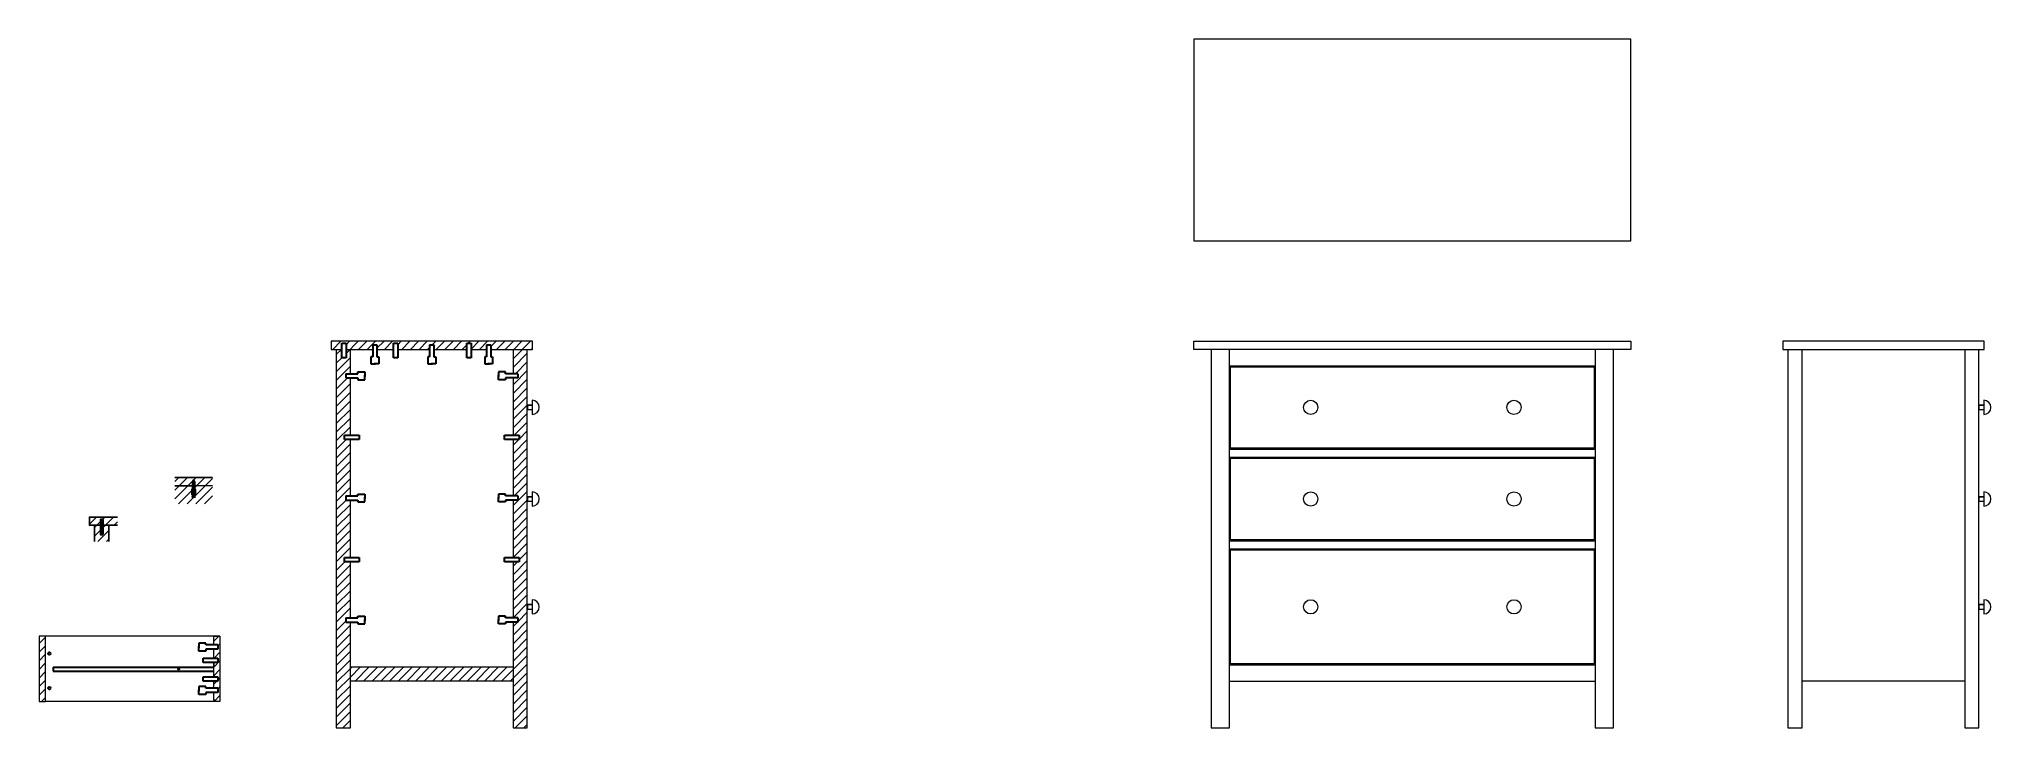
# Model space of a CAD drawing. Header units: inches. Extents: x 107 to 750, y 157 to 731.
# Drawn here: x 107.4 to 587.6, y 561.9 to 731.1 of the extents above; entities that cross this region are included whole.
import ezdxf

# ---------------------------------------------------------------- set-up
doc = ezdxf.new("R2010")
doc.units = ezdxf.units.IN
doc.header["$MEASUREMENT"] = 0
for name, color, linetype, lineweight in [('A-ANNO-DIMS', 3, 'Continuous', 9), ('A-FURN', 8, 'Continuous', 15), ('A-WALL-FULL', 7, 'Continuous', 18), ('Arredi', 3, 'Continuous', 30), ('quota', 4, 'Continuous', 5)]:
    doc.layers.add(name, color=color, linetype=linetype, lineweight=lineweight)

msp = doc.modelspace()

# ---------------------------------------------------------------- hatches: boundary and pattern name
at = {"layer": 'quota'}
h = msp.add_hatch(dxfattribs=at)
h.set_pattern_fill('ANSI31', color=256, scale=12)
h.paths.add_polyline_path([(108.93, 584.39), (107.43, 584.39), (107.43, 568.39), (108.93, 568.39)])
h.paths.add_polyline_path([(151.93, 584.39), (150.43, 584.39), (150.43, 582.24), (151.43, 582.24), (151.43, 582.06), (151.43, 581.2), (150.43, 581.2), (150.43, 578.99), (151.43, 578.99), (151.42, 577.94), (150.43, 577.94), (150.43, 576.79), (150.43, 574.39), (151.43, 574.39), (151.42, 573.34), (150.43, 573.34), (150.43, 571.59), (151.43, 571.59), (151.43, 571.41), (151.43, 570.54), (150.43, 570.54), (150.43, 568.79), (150.63, 568.79), (150.63, 568.59), (150.43, 568.59), (150.43, 568.39), (151.93, 568.39)])
h.paths.add_polyline_path([(150.07, 621.36), (150.07, 623.36), (140.87, 623.36), (140.87, 621.36), (140.87, 616.92), (150.07, 616.92)])
h.paths.add_polyline_path([(145.22, 620.86), (145.22, 620.78, -0.250498), (145.68, 620.94), (145.68, 620.99, 0.245538)], flags=16)
h.paths.add_polyline_path([(145.13, 620.5), (145.18, 620.5), (145.18, 620.5), (145.24, 620.59), (145.24, 620.59, -0.248051), (145.7, 620.73), (145.7, 620.68), (145.68, 620.5), (145.83, 620.5), (145.83, 619.49), (145.83, 619.03), (145.61, 619.03), (145.61, 618.67), (145.83, 618.67), (145.83, 618.64), (145.13, 618.64), (145.13, 618.67), (145.32, 618.67), (145.32, 619.03), (145.13, 619.03), (145.13, 619.46)], flags=16)
h.paths.add_polyline_path([(145.68, 621.45), (145.68, 621.5, 0.247275), (145.22, 621.36), (145.22, 621.28, -0.252715)], flags=16)
h.paths.add_polyline_path([(145.22, 621.02), (145.22, 621.1), (145.24, 621.3), (145.24, 621.12, -0.241951), (145.7, 621.23), (145.7, 621.18, 0.263504)], flags=16)
h.paths.add_polyline_path([(145.22, 621.65), (145.22, 621.58, -0.242807), (145.68, 621.7), (145.68, 621.74, 0.239578)], flags=16)
h.paths.add_polyline_path([(145.35, 620.5), (145.57, 620.5), (145.57, 619.64), (145.35, 619.64)], flags=0)
h.paths.add_polyline_path([(145.22, 621.91), (145.22, 621.84, -0.244638), (145.68, 621.97), (145.68, 622.02, 0.240978)], flags=16)
h.paths.add_polyline_path([(145.22, 622.18), (145.22, 622.11, -0.23894), (145.68, 622.2), (145.68, 622.25, 0.236722)], flags=16)
h.paths.add_polyline_path([(145.13, 619.38), (145.83, 619.38), (145.83, 619.35), (145.13, 619.35)], flags=0)
h.paths.add_polyline_path([(145.22, 622.45), (145.22, 622.38, -0.254029), (145.7, 622.47), (145.7, 622.51, 0.251635)], flags=16)
h.paths.add_polyline_path([(126.71, 613.67), (119.81, 613.67), (119.81, 611.67), (122.58, 611.67), (122.58, 613.04), (123.13, 613.04), (123.13, 611.67), (126.71, 611.67)])
h.paths.add_polyline_path([(124.56, 611.67), (123.13, 611.67), (123.13, 609.36), (122.58, 609.36), (122.58, 611.67), (121.06, 611.67), (121.06, 607.67), (124.56, 607.67)])
h.paths.add_polyline_path([(184.04, 602.71), (182.55, 602.71), (182.55, 603.76), (184.04, 603.76), (184.04, 617.85), (182.89, 617.85), (182.89, 618.89), (184.04, 618.89), (184.04, 632.71), (182.55, 632.71), (182.55, 633.76), (184.04, 633.76), (184.04, 647.85), (182.89, 647.85), (182.89, 648.89), (184.04, 648.89), (184.04, 654.86), (182.94, 654.86), (182.94, 652.76), (181.89, 652.77), (181.89, 654.86), (180.54, 654.86), (180.54, 561.86), (184.04, 561.86), (184.04, 587.85), (182.89, 587.85), (182.89, 588.89), (184.04, 588.89)])
h.paths.add_polyline_path([(227.54, 654.86), (224.04, 654.86), (224.04, 648.89), (225.19, 648.89), (225.19, 648.71), (225.19, 647.85), (224.04, 647.85), (224.04, 633.76), (225.54, 633.76), (225.54, 632.71), (224.04, 632.71), (224.04, 618.89), (225.19, 618.89), (225.19, 618.71), (225.19, 617.85), (224.04, 617.85), (224.04, 603.76), (225.54, 603.76), (225.54, 602.71), (224.04, 602.71), (224.04, 588.89), (225.19, 588.89), (225.19, 588.71), (225.19, 587.85), (224.04, 587.85), (224.04, 561.86), (227.54, 561.86)])
h.paths.add_polyline_path([(218.56, 656.01), (218.56, 654.86), (228.79, 654.86), (228.79, 656.86), (179.29, 656.86), (179.29, 654.86), (181.89, 654.86), (181.89, 656.36), (182.94, 656.36), (182.94, 654.86), (189.51, 654.86), (189.51, 656.01), (190.56, 656.01), (190.56, 654.86), (194.64, 654.86), (194.64, 656.36), (195.69, 656.36), (195.69, 654.86), (203.51, 654.86), (203.51, 656.01), (204.56, 656.01), (204.56, 654.86), (212.64, 654.86), (212.64, 656.36), (213.69, 656.36), (213.69, 654.86), (217.51, 654.86), (217.51, 656.01)])
h = msp.add_hatch(dxfattribs=at)
h.set_pattern_fill('ANSI31', color=256, scale=12)
h.paths.add_polyline_path([(224.04, 576.86), (184.04, 576.86), (184.04, 573.36), (224.04, 573.36)])

# ---------------------------------------------------------------- linework, layer by layer
for p, q in [((121.06, 611.67), (121.06, 607.67)), ((124.56, 611.67), (124.56, 607.67))]:
    msp.add_line(p, q)
for points in [[(140.87, 623.36), (150.07, 623.36)], [(140.87, 621.36), (145.24, 621.36)], [(145.7, 621.39), (150.07, 621.36)], [(122.58, 611.67), (119.81, 611.67), (119.81, 613.67), (126.71, 613.67)], [(126.71, 611.67), (123.13, 611.67)]]:
    msp.add_lwpolyline(points)
at = {"layer": 'A-ANNO-DIMS'}
for p, q in [((140.87, 621.36), (140.87, 621.36)), ((150.43, 584.39), (151.93, 584.39)), ((151.93, 584.39), (151.93, 568.39)), ((150.43, 577.94), (150.43, 576.79))]:
    msp.add_line(p, q, dxfattribs=at)
at = {"layer": 'A-FURN'}
for p, q in [((585.89, 656.86), (536.39, 656.86)), ((536.39, 656.86), (536.39, 654.86)), ((536.39, 654.86), (585.89, 654.86)), ((585.89, 654.86), (585.89, 656.86)), ((400.26, 650.86), (490.26, 650.86)), ((585.84, 641.16), (584.64, 641.16)), ((584.64, 641.16), (584.64, 640.06)), ((584.64, 640.06), (585.84, 640.06)), ((584.84, 641.16), (585.84, 641.16)), ((584.84, 640.06), (585.84, 640.06)), ((585.84, 642.36), (585.84, 638.86)), ((585.84, 642.36), (585.84, 640.61)), ((400.26, 630.36), (490.26, 630.36)), ((400.26, 628.36), (490.26, 628.36)), ((585.84, 619.86), (585.84, 616.36)), ((585.84, 618.66), (584.64, 618.66)), ((584.64, 618.66), (584.64, 617.56)), ((584.64, 617.56), (585.84, 617.56)), ((584.84, 618.66), (585.84, 618.66)), ((584.84, 618.66), (585.84, 618.66)), ((584.84, 617.56), (585.84, 617.56)), ((584.84, 617.56), (585.84, 617.56)), ((400.26, 607.86), (490.26, 607.86)), ((400.26, 605.86), (490.26, 605.86)), ((585.84, 592.16), (584.64, 592.16)), ((584.64, 592.16), (584.64, 591.06)), ((584.64, 591.06), (585.84, 591.06)), ((584.84, 592.16), (585.84, 592.16)), ((584.84, 592.16), (585.84, 592.16)), ((584.84, 591.06), (585.84, 591.06)), ((584.84, 591.06), (585.84, 591.06)), ((585.84, 593.36), (585.84, 589.86)), ((400.26, 577.36), (490.26, 577.36)), ((400.26, 573.36), (490.26, 573.36)), ((581.14, 573.36), (541.14, 573.36))]:
    msp.add_line(p, q, dxfattribs=at)
for points in [[(391.51, 681.51), (499.01, 681.51), (499.01, 731.11), (391.51, 731.11), (391.51, 681.51)], [(391.51, 656.86), (499.01, 656.86), (499.01, 654.86), (391.51, 654.86), (391.51, 656.86)], [(395.76, 654.86), (395.76, 561.86), (400.26, 561.86), (400.26, 654.86)], [(490.26, 654.86), (490.26, 561.86), (494.76, 561.86), (494.76, 654.86)], [(537.64, 654.86), (537.64, 561.86), (541.14, 561.86), (541.14, 654.86)], [(581.14, 654.86), (581.14, 561.86), (584.64, 561.86), (584.64, 654.86)], [(400.51, 650.61), (490.01, 650.61), (490.01, 630.61), (400.51, 630.61), (400.51, 650.61)], [(400.51, 628.11), (490.01, 628.11), (490.01, 608.11), (400.51, 608.11), (400.51, 628.11)], [(400.51, 605.61), (490.01, 605.61), (490.01, 577.61), (400.51, 577.61), (400.51, 605.61)]]:
    msp.add_lwpolyline(points, dxfattribs=at)
for centre in [(420.26, 640.61), (470.26, 640.61), (420.26, 618.11), (470.26, 618.11), (420.26, 591.61), (470.26, 591.61)]:
    msp.add_circle(centre, 1.75, dxfattribs=at)
for centre in [(585.84, 640.61), (585.84, 618.11), (585.84, 591.61)]:
    msp.add_arc(centre, 1.75, 270, 90, dxfattribs=at)
at = {"layer": 'A-WALL-FULL'}
for p, q in [((228.74, 641.16), (227.54, 641.16)), ((227.54, 640.06), (228.74, 640.06)), ((227.74, 641.16), (228.74, 641.16)), ((227.74, 640.06), (228.74, 640.06)), ((228.74, 642.36), (228.74, 638.86)), ((228.74, 642.36), (228.74, 640.61)), ((228.74, 619.86), (228.74, 616.36)), ((228.74, 618.66), (227.54, 618.66)), ((227.54, 617.56), (228.74, 617.56)), ((227.74, 618.66), (228.74, 618.66)), ((227.74, 618.66), (228.74, 618.66)), ((227.74, 617.56), (228.74, 617.56)), ((227.74, 617.56), (228.74, 617.56)), ((228.74, 592.16), (227.54, 592.16)), ((227.54, 591.06), (228.74, 591.06)), ((227.74, 592.16), (228.74, 592.16)), ((227.74, 592.16), (228.74, 592.16)), ((227.74, 591.06), (228.74, 591.06)), ((227.74, 591.06), (228.74, 591.06)), ((228.74, 593.36), (228.74, 589.86)), ((108.93, 584.39), (107.43, 584.39)), ((107.43, 584.39), (107.43, 568.39)), ((151.93, 584.39), (108.93, 584.39)), ((108.93, 584.39), (108.93, 568.39)), ((150.43, 582.24), (150.43, 584.39)), ((150.43, 578.99), (150.43, 581.2)), ((151.93, 584.39), (151.93, 568.39)), ((150.43, 574.39), (150.43, 577.94)), ((184.04, 573.36), (184.04, 576.86)), ((184.04, 576.86), (224.04, 576.86)), ((150.43, 571.59), (150.43, 573.34)), ((224.04, 573.36), (184.04, 573.36)), ((107.43, 568.39), (108.93, 568.39)), ((150.43, 568.39), (108.93, 568.39)), ((150.43, 568.79), (150.43, 570.54)), ((150.63, 568.79), (150.43, 568.79)), ((150.43, 568.39), (150.43, 568.59)), ((150.43, 568.59), (150.63, 568.59)), ((151.93, 568.39), (150.43, 568.39)), ((150.63, 568.59), (150.63, 568.79))]:
    msp.add_line(p, q, dxfattribs=at)
for points in [[(228.79, 656.86), (179.29, 656.86), (179.29, 654.86), (181.89, 654.86)], [(180.54, 654.86), (180.54, 561.86), (184.04, 561.86), (184.04, 587.85)], [(182.94, 654.86), (189.51, 654.86)], [(184.04, 648.89), (184.04, 654.86)], [(190.56, 654.86), (194.64, 654.86)], [(195.69, 654.86), (203.51, 654.86)], [(204.56, 654.86), (212.64, 654.86)], [(213.69, 654.86), (217.51, 654.86)], [(218.56, 654.86), (228.79, 654.86), (228.79, 656.86)], [(224.04, 654.86), (224.04, 648.89)], [(224.04, 587.85), (224.04, 561.86), (227.54, 561.86), (227.54, 654.86)], [(184.04, 633.76), (184.04, 647.85)], [(224.04, 647.85), (224.04, 633.76)], [(184.04, 618.89), (184.04, 632.71)], [(224.04, 632.71), (224.04, 618.89)], [(184.04, 603.76), (184.04, 617.85)], [(224.04, 617.85), (224.04, 603.76)], [(184.04, 588.89), (184.04, 602.71)], [(224.04, 602.71), (224.04, 588.89)]]:
    msp.add_lwpolyline(points, dxfattribs=at)
for centre in [(228.74, 640.61), (228.74, 618.11), (228.74, 591.61)]:
    msp.add_arc(centre, 1.75, 270, 90, dxfattribs=at)
at = {"layer": 'Arredi', "color": 2}
for p, q in [((181.89, 652.77), (181.89, 656.36)), ((181.89, 656.36), (182.94, 656.36)), ((182.94, 656.36), (182.94, 652.76)), ((189.51, 653.03), (189.08, 653.03)), ((189.08, 653.03), (189.08, 651.31)), ((189.51, 656.01), (190.56, 656.01)), ((189.51, 656.01), (189.51, 653.03)), ((189.51, 656.01), (189.69, 656.01)), ((190.56, 656.01), (190.56, 653.03)), ((190.56, 653.03), (191, 653.03)), ((191, 653.03), (191, 651.31)), ((194.64, 652.77), (194.64, 656.36)), ((194.64, 656.36), (195.69, 656.36)), ((195.69, 656.36), (195.69, 652.76)), ((203.51, 653.03), (203.08, 653.03)), ((203.08, 653.03), (203.08, 651.3)), ((203.51, 656.01), (204.56, 656.01)), ((203.51, 656.01), (203.51, 653.03)), ((203.51, 656.01), (203.69, 656.01)), ((204.56, 656.01), (204.56, 653.03)), ((204.56, 653.03), (205, 653.03)), ((205, 653.03), (205, 651.3)), ((212.64, 652.76), (212.64, 656.36)), ((212.64, 656.36), (213.69, 656.36)), ((213.69, 656.36), (213.69, 652.76)), ((217.51, 653.03), (217.08, 653.03)), ((217.08, 653.03), (217.08, 651.31)), ((217.51, 656.01), (218.56, 656.01)), ((217.51, 656.01), (217.51, 653.03)), ((217.51, 656.01), (217.69, 656.01)), ((218.56, 656.01), (218.56, 653.03)), ((218.56, 653.03), (219, 653.03)), ((219, 653.03), (219, 651.31)), ((182.94, 652.76), (181.89, 652.77)), ((182.89, 648.89), (182.89, 647.85)), ((182.89, 648.89), (185.87, 648.89)), ((182.89, 648.89), (182.89, 648.71)), ((185.87, 648.89), (185.87, 649.33)), ((185.87, 649.33), (187.6, 649.33)), ((187.6, 649.33), (187.6, 648.2)), ((187.6, 647.41), (187.6, 648.54)), ((189.08, 651.31), (190.21, 651.31)), ((191, 651.31), (189.86, 651.31)), ((195.69, 652.76), (194.64, 652.77)), ((203.08, 651.3), (204.21, 651.3)), ((205, 651.3), (203.86, 651.3)), ((213.69, 652.76), (212.64, 652.76)), ((217.08, 651.31), (218.21, 651.31)), ((219, 651.31), (217.86, 651.31)), ((222.21, 649.33), (220.49, 649.33)), ((220.49, 649.33), (220.49, 648.2)), ((220.49, 647.41), (220.49, 648.54)), ((222.21, 648.89), (222.21, 649.33)), ((225.19, 648.89), (222.21, 648.89)), ((225.19, 648.89), (225.19, 647.85)), ((225.19, 648.89), (225.19, 648.71)), ((182.89, 647.85), (185.87, 647.85)), ((185.87, 647.85), (185.87, 647.41)), ((185.87, 647.41), (187.6, 647.41)), ((222.21, 647.41), (220.49, 647.41)), ((225.19, 647.85), (222.21, 647.85)), ((222.21, 647.85), (222.21, 647.41)), ((182.55, 632.71), (182.55, 633.76)), ((182.55, 633.76), (186.15, 633.76)), ((186.14, 632.71), (182.55, 632.71)), ((186.15, 633.76), (186.14, 632.71)), ((221.94, 632.71), (221.94, 633.76)), ((221.94, 633.76), (225.54, 633.76)), ((225.54, 632.71), (221.94, 632.71)), ((225.54, 633.76), (225.54, 632.71)), ((182.89, 618.89), (182.89, 617.85)), ((182.89, 618.89), (182.89, 618.71)), ((182.89, 618.89), (185.87, 618.89)), ((182.89, 617.85), (185.87, 617.85)), ((185.87, 618.89), (185.87, 619.33)), ((185.87, 619.33), (187.6, 619.33)), ((185.87, 617.85), (185.87, 617.41)), ((185.87, 617.41), (187.6, 617.41)), ((187.6, 619.33), (187.6, 618.2)), ((187.6, 617.41), (187.6, 618.54)), ((222.21, 619.33), (220.49, 619.33)), ((220.49, 619.33), (220.49, 618.2)), ((220.49, 617.41), (220.49, 618.54)), ((222.21, 617.41), (220.49, 617.41)), ((222.21, 618.89), (222.21, 619.33)), ((225.19, 618.89), (222.21, 618.89)), ((225.19, 617.85), (222.21, 617.85)), ((222.21, 617.85), (222.21, 617.41)), ((225.19, 618.89), (225.19, 617.85)), ((225.19, 618.89), (225.19, 618.71)), ((122.58, 613.04), (122.58, 609.36)), ((122.7, 613.04), (122.7, 609.36)), ((122.8, 613.04), (122.8, 609.36)), ((122.89, 613.04), (122.89, 609.36)), ((122.99, 613.04), (122.99, 609.36)), ((123.13, 613.04), (123.13, 609.36)), ((182.55, 602.71), (182.55, 603.76)), ((182.55, 603.76), (186.15, 603.76)), ((186.14, 602.71), (182.55, 602.71)), ((186.15, 603.76), (186.14, 602.71)), ((221.94, 602.71), (221.94, 603.76)), ((221.94, 603.76), (225.54, 603.76)), ((225.54, 602.71), (221.94, 602.71)), ((225.54, 603.76), (225.54, 602.71)), ((182.89, 588.89), (182.89, 587.85)), ((182.89, 588.89), (185.87, 588.89)), ((182.89, 588.89), (182.89, 588.71)), ((182.89, 587.85), (185.87, 587.85)), ((185.87, 588.89), (185.87, 589.33)), ((185.87, 589.33), (187.6, 589.33)), ((185.87, 587.85), (185.87, 587.41)), ((185.87, 587.41), (187.6, 587.41)), ((187.6, 589.33), (187.6, 588.2)), ((187.6, 587.41), (187.6, 588.54)), ((222.21, 589.33), (220.49, 589.33)), ((220.49, 589.33), (220.49, 588.2)), ((220.49, 587.41), (220.49, 588.54)), ((222.21, 587.41), (220.49, 587.41)), ((222.21, 588.89), (222.21, 589.33)), ((225.19, 588.89), (222.21, 588.89)), ((225.19, 587.85), (222.21, 587.85)), ((222.21, 587.85), (222.21, 587.41)), ((225.19, 588.89), (225.19, 587.85)), ((225.19, 588.89), (225.19, 588.71)), ((148.45, 582.68), (146.72, 582.68)), ((146.72, 582.68), (146.72, 581.55)), ((146.72, 580.76), (146.72, 581.89)), ((148.45, 582.24), (148.45, 582.68)), ((151.43, 582.24), (148.45, 582.24)), ((151.43, 581.2), (148.45, 581.2)), ((148.45, 581.2), (148.45, 580.76)), ((151.43, 582.24), (151.43, 581.2)), ((151.43, 582.24), (151.43, 582.06)), ((110.93, 576.79), (150.43, 576.79)), ((110.93, 576.79), (110.93, 575.79)), ((148.45, 580.76), (146.72, 580.76)), ((147.83, 577.94), (147.83, 578.99)), ((147.83, 578.99), (151.43, 578.99)), ((151.42, 577.94), (147.83, 577.94)), ((151.43, 578.99), (151.42, 577.94)), ((110.93, 575.79), (150.43, 575.79)), ((148.45, 572.02), (146.72, 572.02)), ((146.72, 572.02), (146.72, 570.89)), ((147.83, 573.34), (147.83, 574.39)), ((147.83, 574.39), (151.43, 574.39)), ((151.42, 573.34), (147.83, 573.34)), ((148.45, 571.59), (148.45, 572.02)), ((151.43, 571.59), (148.45, 571.59)), ((151.43, 574.39), (151.42, 573.34)), ((151.43, 571.59), (151.43, 570.54)), ((151.43, 571.59), (151.43, 571.41)), ((146.72, 570.11), (146.72, 571.24)), ((148.45, 570.11), (146.72, 570.11)), ((151.43, 570.54), (148.45, 570.54)), ((148.45, 570.54), (148.45, 570.11))]:
    msp.add_line(p, q, dxfattribs=at)
at = {"layer": 'Arredi'}
for p, q in [((227.54, 641.16), (227.54, 640.06)), ((227.54, 618.66), (227.54, 617.56)), ((227.54, 592.16), (227.54, 591.06))]:
    msp.add_line(p, q, dxfattribs=at)
at = {"layer": 'Arredi', "color": 2, "linetype": 'Continuous'}
for p, q in [((145.13, 619.03), (145.13, 619.46)), ((145.18, 620.5), (145.18, 620.5)), ((145.22, 622.45), (145.22, 622.38)), ((145.22, 622.18), (145.22, 622.11)), ((145.22, 621.91), (145.22, 621.84)), ((145.22, 621.65), (145.22, 621.58)), ((145.22, 621.36), (145.22, 621.28)), ((145.22, 621.1), (145.22, 621.02)), ((145.22, 620.86), (145.22, 620.78)), ((145.22, 620.56), (145.22, 620.5)), ((145.47, 622.79), (145.29, 622.49)), ((145.61, 622.54), (145.47, 622.79)), ((145.68, 622.41), (145.64, 622.48)), ((145.7, 622.51), (145.7, 622.47)), ((145.7, 622.24), (145.7, 622.19)), ((145.7, 622.01), (145.7, 621.96)), ((145.7, 621.74), (145.7, 621.69)), ((145.7, 621.5), (145.7, 621.45)), ((145.7, 621.23), (145.7, 621.18)), ((145.7, 620.99), (145.7, 620.94)), ((145.7, 620.73), (145.7, 620.68)), ((145.83, 619.46), (145.83, 619.03)), ((145.83, 619.03), (145.13, 619.03))]:
    msp.add_line(p, q, dxfattribs=at)
for points in [[(145.13, 619.49), (145.13, 620.5), (145.83, 620.5), (145.83, 619.49)], [(145.24, 622.2), (145.24, 622.39)], [(145.24, 621.93), (145.24, 622.13)], [(145.24, 621.67), (145.24, 621.86)], [(145.24, 621.38), (145.24, 621.6)], [(145.24, 621.12), (145.24, 621.3)], [(145.24, 620.88), (145.24, 621.05)], [(145.24, 620.59), (145.24, 620.81)], [(145.68, 620.69), (145.68, 620.5), (145.24, 620.5), (145.24, 620.51)], [(145.68, 622.41), (145.68, 622.25)], [(145.68, 622.2), (145.68, 622.02)], [(145.68, 621.97), (145.68, 621.74)], [(145.68, 621.7), (145.68, 621.5)], [(145.68, 621.45), (145.68, 621.23)], [(145.68, 621.18), (145.68, 620.99)], [(145.68, 620.94), (145.68, 620.74)]]:
    msp.add_lwpolyline(points, dxfattribs=at)
for points in [[(145.57, 620.5), (145.35, 620.5), (145.35, 619.64), (145.57, 619.64)], [(145.83, 619.38), (145.13, 619.38), (145.13, 619.35), (145.83, 619.35)], [(145.83, 618.67), (145.13, 618.67), (145.13, 618.64), (145.83, 618.64)], [(145.32, 619.03), (145.61, 619.03), (145.61, 618.67), (145.32, 618.67)]]:
    msp.add_lwpolyline(points, close=True, dxfattribs=at)
at = {"layer": 'Arredi', "color": 2}
msp.add_lwpolyline([(123.13, 609.36), (123.13, 613.04), (122.58, 613.04), (122.58, 609.36)], close=True, dxfattribs=at)
for centre, radius in [((109.93, 580.14), 0.3), ((141.78, 576.29), 0.15), ((109.93, 571.64), 0.3)]:
    msp.add_circle(centre, radius, dxfattribs=at)
at = {"layer": 'Arredi', "color": 2, "linetype": 'Continuous'}
for centre, start, end in [((145.52, 622.03), 69.5037, 126.0012), ((145.54, 621.98), 72.1845, 129.1977), ((145.51, 621.76), 68.2339, 124.5505), ((145.53, 621.71), 70.9361, 127.6855), ((145.55, 621.52), 72.812, 129.9741), ((145.57, 621.46), 75.4447, 133.3644), ((145.54, 621.25), 71.568, 128.4456), ((145.56, 621.2), 74.2176, 131.7564), ((145.59, 621), 76.9818, 135.4542), ((145.61, 620.94), 79.5682, 139.1903), ((145.58, 620.73), 75.7631, 133.7901), ((145.6, 620.67), 78.3615, 137.4099), ((145.58, 620.49), 75.9958, 134.1035), ((145.6, 620.44), 78.5918, 137.7443), ((145.61, 620.23), 79.7318, 139.4371), ((145.63, 620.17), 82.2956, 140.2539)]:
    msp.add_arc(centre, 0.514, start, end, dxfattribs=at)

doc.saveas('drawing.dxf')
